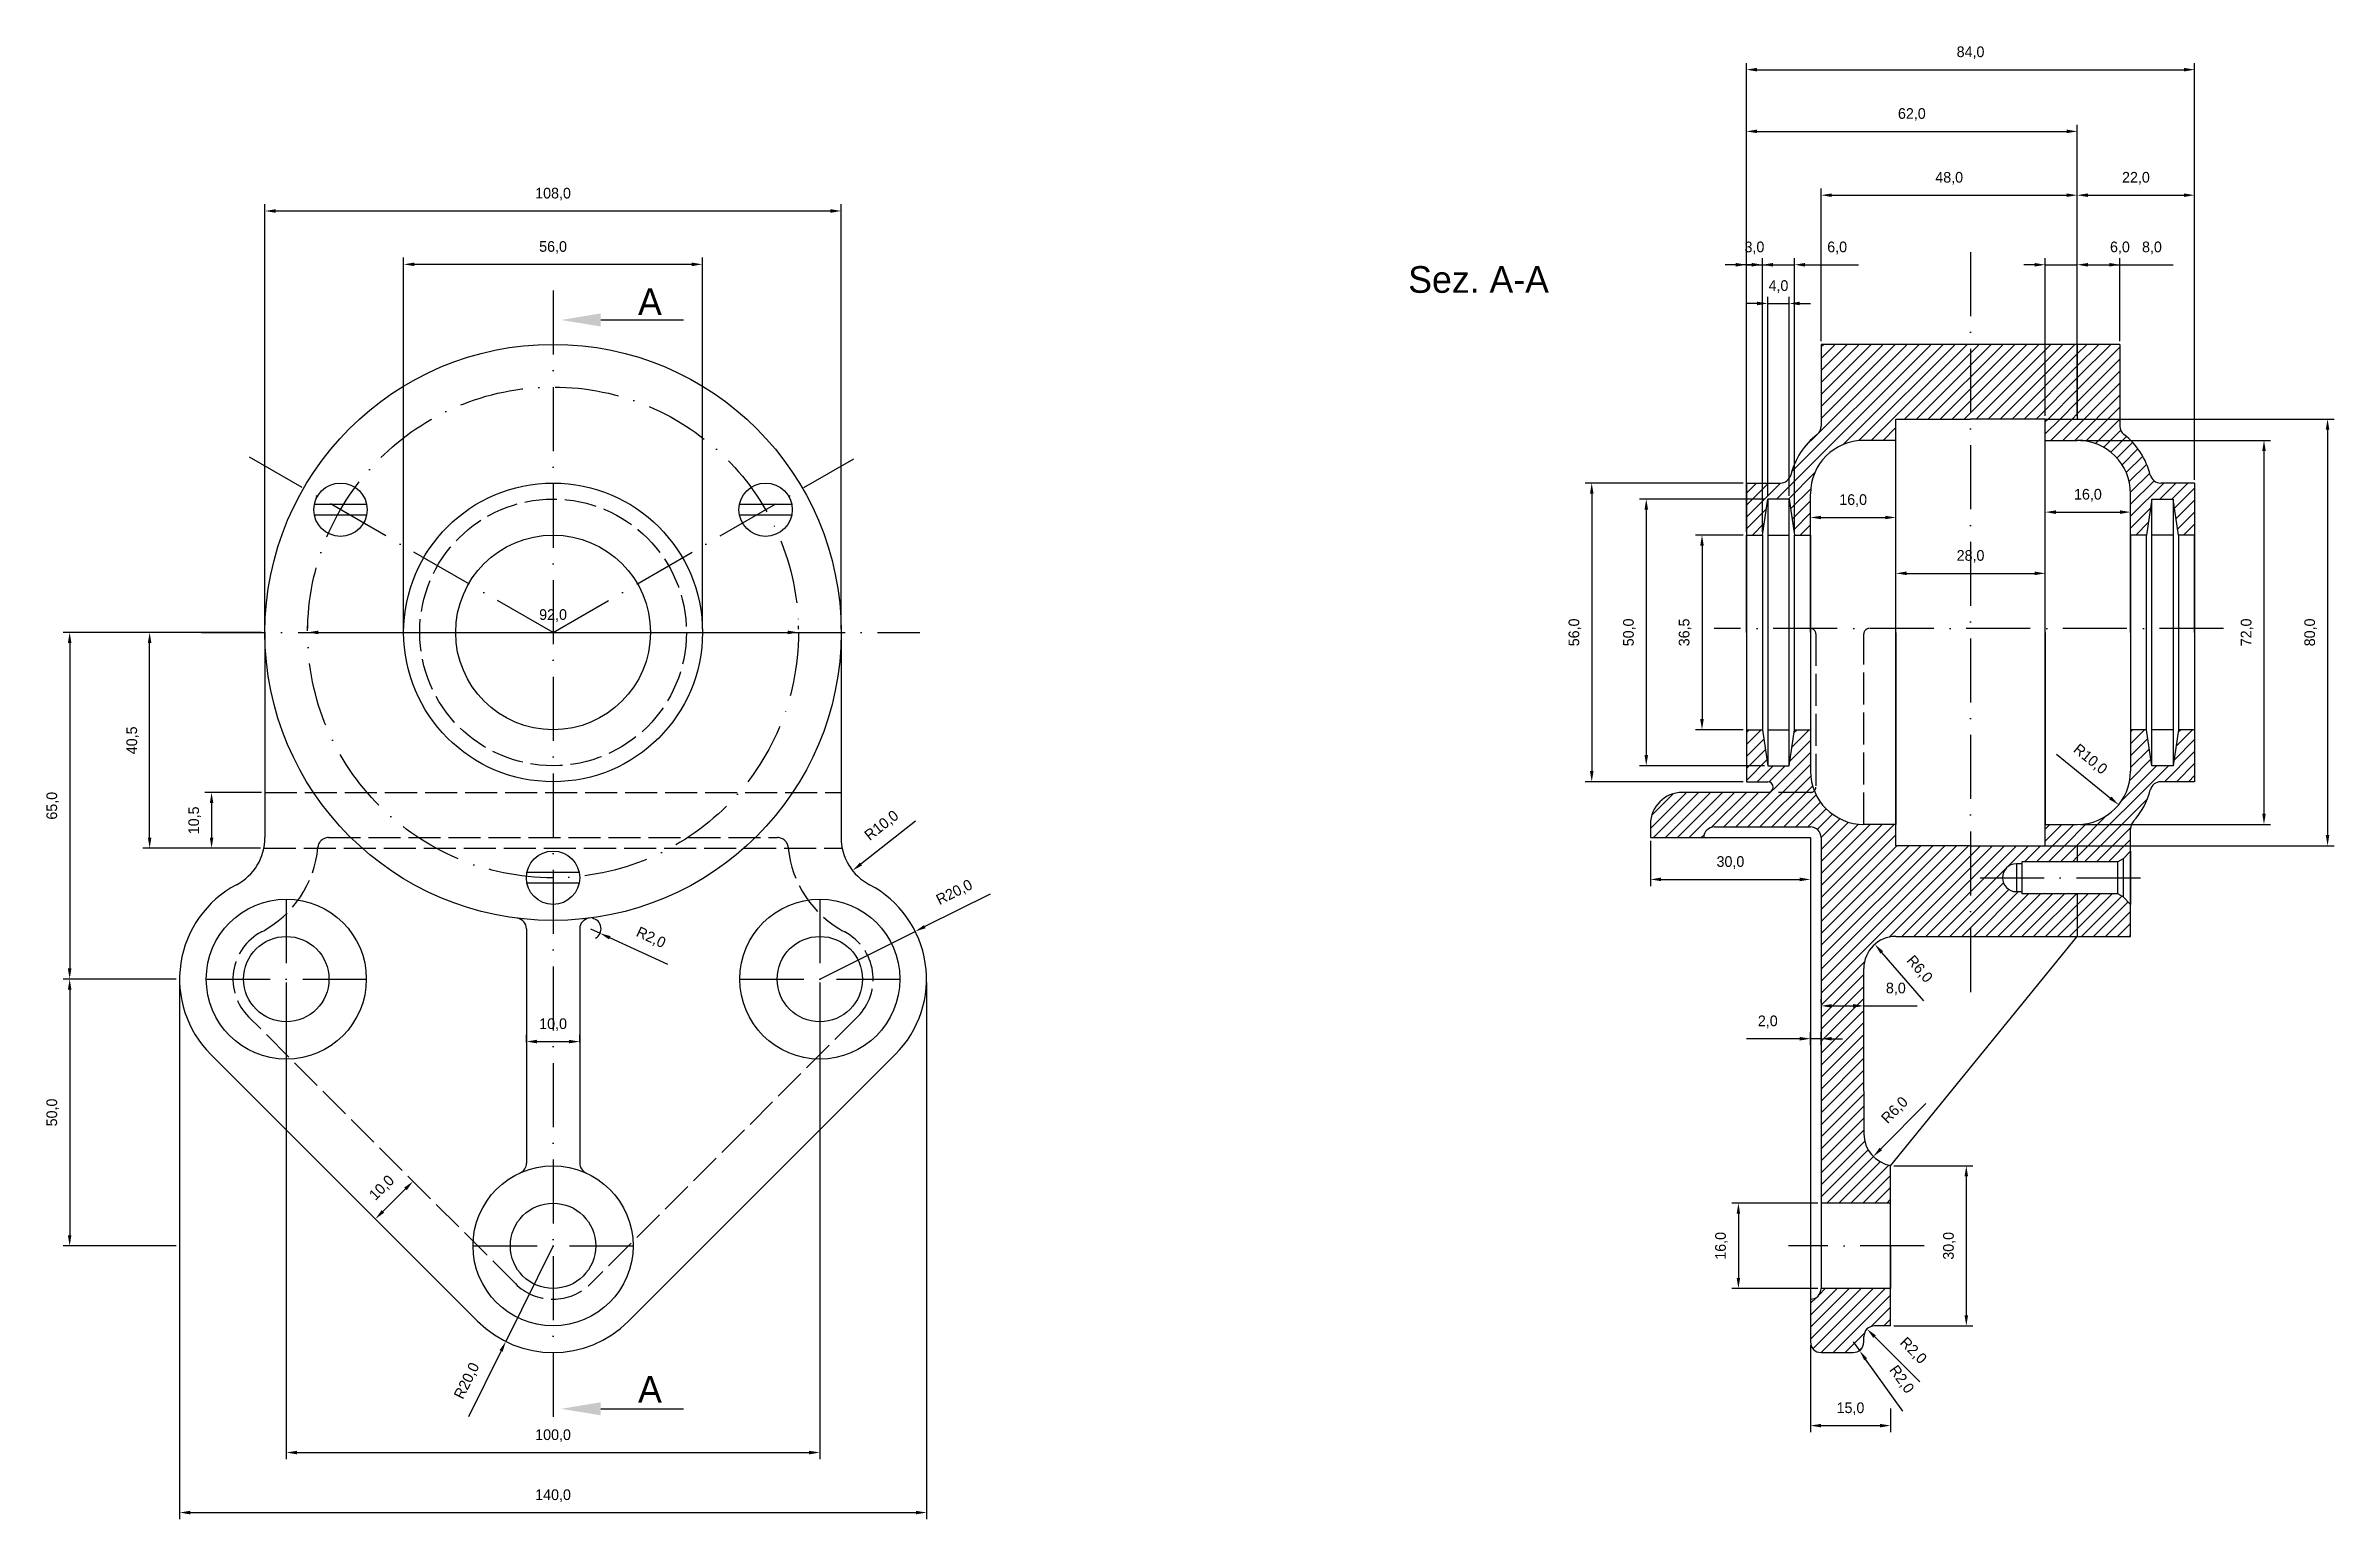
# Model space of a CAD drawing. Header units: millimetres. Extents: x -473 to -44, y 119 to 395.
import ezdxf
from ezdxf import colors
from ezdxf.entities.mleader import LeaderData, LeaderLine
from ezdxf.math import Vec2, Vec3

# ---------------------------------------------------------------- set-up
doc = ezdxf.new("R2010")
doc.units = ezdxf.units.MM
doc.linetypes.add('ACAD_ISO02W100', pattern=[15, 12, -3])
doc.linetypes.add('ACAD_ISO10W100', pattern=[18, 12, -3, 0, -3])
doc.layers.add('asse', color=12, linetype='ACAD_ISO10W100', plot=False)
doc.layers.add('punti nascosti', color=212, linetype='ACAD_ISO02W100', plot=False)
for name, color, linetype in [('oggetto', 7, 'Continuous'), ('quotatura', 130, 'Continuous'), ('sezione', 12, 'Continuous')]:
    doc.layers.add(name, color=color, linetype=linetype)
doc.layers.get('0').off()
doc.dimstyles.new('ISO-25', dxfattribs={"dimtxt": 2, "dimasz": 2, "dimexe": 1.25, "dimexo": 0.625, "dimgap": 2, "dimtad": 1, "dimdec": 1, "dimzin": 1, "dimtxsty": 'Standard', "dimcen": 2.5, "dimadec": 0, "dimazin": 0, "dimtfac": 1, "dimtdec": 1, "dimtmove": 0, "dimatfit": 3, "dimfxl": 1, "dimarcsym": 0})
pattern_1 = [(45, (16.211, 5.767), (-1.122532, 1.122532), [])]

msp = doc.modelspace()

# ---------------------------------------------------------------- texts
at = {"layer": 'sezione', "char_height": 5, "attachment_point": 1}
for s, width, insert in [('Sez. A-A', 67.4073, (-217.29, 354.16)), ('A', 27.4809, (-361.64, 349.99)), ('A', 27.4809, (-361.64, 146.1))]:
    msp.add_mtext_dynamic_manual_height_columns(s, width=width, gutter_width=12.5, heights=[0], dxfattribs=dict(at, insert=insert))

# ---------------------------------------------------------------- blocks, each defined once
blk = doc.blocks.new('*U3')
blk.add_circle((0, 0), 5)
blk = doc.blocks.new('*U4')
at = {"layer": 'oggetto', "color": 0, "linetype": 'ByBlock', "lineweight": -2, "transparency": 16777216}
for p, rotation in [((-417.41, 308.5), 240), ((-337.73, 308.5), 120)]:
    blk.add_blockref('*U3', p, dxfattribs=dict(at, rotation=rotation))
blk.add_blockref('*U3', (-377.57, 239.5), dxfattribs=at)
blk = doc.blocks.new('*D5')
at = {"layer": 'quotatura', "color": 0, "lineweight": -2, "transparency": 16777216}
for p, q in [((-431.57, 286.12), (-431.57, 365.75)), ((-323.57, 286.12), (-323.57, 365.75)), ((-429.57, 364.5), (-325.57, 364.5))]:
    blk.add_line(p, q, dxfattribs=at)
at = {"layer": 'quotatura', "color": 0, "transparency": 16777216}
for points in [[(-429.57, 364.83), (-429.57, 364.16), (-431.57, 364.5)], [(-325.57, 364.83), (-325.57, 364.16), (-323.57, 364.5)]]:
    blk.add_solid(points, dxfattribs=at)
at = {"layer": 'quotatura', "color": 0, "transparency": 16777216, "insert": (-377.57, 367.66), "char_height": 2, "attachment_point": 5}
blk.add_mtext('108,0', dxfattribs=at)
blk = doc.blocks.new('*D6')
at = {"layer": 'quotatura', "color": 0, "lineweight": -2, "transparency": 16777216}
for p, q in [((-405.57, 286.12), (-405.57, 355.75)), ((-403.57, 354.5), (-351.57, 354.5)), ((-349.57, 286.12), (-349.57, 355.75))]:
    blk.add_line(p, q, dxfattribs=at)
at = {"layer": 'quotatura', "color": 0, "transparency": 16777216}
for points in [[(-403.57, 354.83), (-403.57, 354.16), (-405.57, 354.5)], [(-351.57, 354.83), (-351.57, 354.16), (-349.57, 354.5)]]:
    blk.add_solid(points, dxfattribs=at)
at = {"layer": 'quotatura', "color": 0, "transparency": 16777216, "insert": (-377.57, 357.66), "char_height": 2, "attachment_point": 5}
blk.add_mtext('56,0', dxfattribs=at)
blk = doc.blocks.new('*D8')
at = {"layer": 'quotatura', "color": 0, "lineweight": -2, "transparency": 16777216}
for p, q in [((-382.56, 208.59), (-382.56, 210.05)), ((-380.56, 208.79), (-374.57, 208.79)), ((-372.57, 208.59), (-372.57, 210.04))]:
    blk.add_line(p, q, dxfattribs=at)
at = {"layer": 'quotatura', "color": 0, "transparency": 16777216}
for points in [[(-380.56, 209.13), (-380.56, 208.46), (-382.56, 208.8)], [(-374.57, 209.12), (-374.57, 208.46), (-372.57, 208.79)]]:
    blk.add_solid(points, dxfattribs=at)
at = {"layer": 'quotatura', "color": 0, "transparency": 16777216, "insert": (-377.56, 211.96), "char_height": 2, "attachment_point": 5, "rotation": 359.9606}
blk.add_mtext('10,0', dxfattribs=at)
blk = doc.blocks.new('*D9')
at = {"layer": 'quotatura', "color": 0, "lineweight": -2, "transparency": 16777216}
for p, q in [((-427.57, 219.87), (-427.57, 130.5)), ((-327.57, 219.87), (-327.57, 130.5)), ((-425.57, 131.75), (-329.57, 131.75))]:
    blk.add_line(p, q, dxfattribs=at)
at = {"layer": 'quotatura', "color": 0, "transparency": 16777216}
for points in [[(-425.57, 132.08), (-425.57, 131.41), (-427.57, 131.75)], [(-329.57, 132.08), (-329.57, 131.41), (-327.57, 131.75)]]:
    blk.add_solid(points, dxfattribs=at)
at = {"layer": 'quotatura', "color": 0, "transparency": 16777216, "insert": (-377.57, 134.91), "char_height": 2, "attachment_point": 5}
blk.add_mtext('100,0', dxfattribs=at)
blk = doc.blocks.new('*D10')
at = {"layer": 'quotatura', "color": 0, "lineweight": -2, "transparency": 16777216}
for p, q in [((-447.57, 219.87), (-447.57, 119.25)), ((-307.57, 219.87), (-307.57, 119.25)), ((-445.57, 120.5), (-309.57, 120.5))]:
    blk.add_line(p, q, dxfattribs=at)
at = {"layer": 'quotatura', "color": 0, "transparency": 16777216}
for points in [[(-445.57, 120.83), (-445.57, 120.16), (-447.57, 120.5)], [(-309.57, 120.83), (-309.57, 120.16), (-307.57, 120.5)]]:
    blk.add_solid(points, dxfattribs=at)
at = {"layer": 'quotatura', "color": 0, "transparency": 16777216, "insert": (-377.57, 123.66), "char_height": 2, "attachment_point": 5}
blk.add_mtext('140,0', dxfattribs=at)
blk = doc.blocks.new('*D11')
at = {"layer": 'quotatura', "color": 0, "lineweight": -2, "transparency": 16777216}
for p, q in [((-409.47, 176.94), (-405.23, 181.18)), ((-403.98, 182.76), (-402.93, 181.71)), ((-411.05, 175.69), (-410, 174.64))]:
    blk.add_line(p, q, dxfattribs=at)
at = {"layer": 'quotatura', "color": 0, "transparency": 16777216}
for points in [[(-405.46, 181.42), (-404.99, 180.95), (-403.81, 182.6)], [(-409.71, 177.18), (-409.24, 176.71), (-410.89, 175.53)]]:
    blk.add_solid(points, dxfattribs=at)
at = {"layer": 'quotatura', "color": 0, "transparency": 16777216, "insert": (-409.59, 181.3), "char_height": 2, "attachment_point": 5, "rotation": 45}
blk.add_mtext('10,0', dxfattribs=at)
blk = doc.blocks.new('*D13')
at = {"layer": 'quotatura', "color": 0, "lineweight": -2, "transparency": 16777216}
for p, q in [((-448.2, 220.5), (-469.42, 220.5)), ((-468.17, 218.5), (-468.17, 172.5)), ((-448.2, 170.5), (-469.42, 170.5))]:
    blk.add_line(p, q, dxfattribs=at)
at = {"layer": 'quotatura', "color": 0, "transparency": 16777216}
for points in [[(-468.51, 218.5), (-467.84, 218.5), (-468.17, 220.5)], [(-468.51, 172.5), (-467.84, 172.5), (-468.17, 170.5)]]:
    blk.add_solid(points, dxfattribs=at)
at = {"layer": 'quotatura', "color": 0, "transparency": 16777216, "insert": (-471.34, 195.5), "char_height": 2, "attachment_point": 5, "rotation": 90}
blk.add_mtext('50,0', dxfattribs=at)
blk = doc.blocks.new('*D14')
at = {"layer": 'quotatura', "color": 0, "lineweight": -2, "transparency": 16777216}
for p, q in [((-440.31, 285.5), (-469.42, 285.5)), ((-468.17, 283.5), (-468.17, 222.5)), ((-448.2, 220.5), (-469.42, 220.5))]:
    blk.add_line(p, q, dxfattribs=at)
at = {"layer": 'quotatura', "color": 0, "transparency": 16777216}
for points in [[(-468.51, 283.5), (-467.84, 283.5), (-468.17, 285.5)], [(-468.51, 222.5), (-467.84, 222.5), (-468.17, 220.5)]]:
    blk.add_solid(points, dxfattribs=at)
at = {"layer": 'quotatura', "color": 0, "transparency": 16777216, "insert": (-471.34, 253), "char_height": 2, "attachment_point": 5, "rotation": 90}
blk.add_mtext('65,0', dxfattribs=at)
blk = doc.blocks.new('*D15')
at = {"layer": 'quotatura', "color": 0, "lineweight": -2, "transparency": 16777216}
for p, q in [((-432.2, 255.5), (-442.82, 255.5)), ((-441.57, 253.5), (-441.57, 247.03)), ((-432.4, 245.03), (-442.82, 245.03))]:
    blk.add_line(p, q, dxfattribs=at)
at = {"layer": 'quotatura', "color": 0, "transparency": 16777216}
for points in [[(-441.9, 253.5), (-441.24, 253.5), (-441.57, 255.5)], [(-441.9, 247.03), (-441.24, 247.03), (-441.57, 245.03)]]:
    blk.add_solid(points, dxfattribs=at)
at = {"layer": 'quotatura', "color": 0, "transparency": 16777216, "insert": (-444.74, 250.26), "char_height": 2, "attachment_point": 5, "rotation": 90}
blk.add_mtext('10,5', dxfattribs=at)
blk = doc.blocks.new('*D16')
at = {"layer": 'quotatura', "color": 0, "lineweight": -2, "transparency": 16777216}
for p, q in [((-432.2, 285.5), (-454.43, 285.5)), ((-453.18, 247.03), (-453.18, 283.5)), ((-432.4, 245.03), (-454.43, 245.03))]:
    blk.add_line(p, q, dxfattribs=at)
at = {"layer": 'quotatura', "color": 0, "transparency": 16777216}
for points in [[(-453.51, 283.5), (-452.85, 283.5), (-453.18, 285.5)], [(-453.51, 247.03), (-452.85, 247.03), (-453.18, 245.03)]]:
    blk.add_solid(points, dxfattribs=at)
at = {"layer": 'quotatura', "color": 0, "transparency": 16777216, "insert": (-456.35, 265.26), "char_height": 2, "attachment_point": 5, "rotation": 90}
blk.add_mtext('40,5', dxfattribs=at)
blk = doc.blocks.new('*D17')
at = {"layer": 'quotatura', "color": 0, "lineweight": -2, "transparency": 16777216}
for p, q in [((-423.57, 286.12), (-423.57, 286.75)), ((-421.57, 285.5), (-333.57, 285.5)), ((-331.57, 286.12), (-331.57, 286.75))]:
    blk.add_line(p, q, dxfattribs=at)
at = {"layer": 'quotatura', "color": 0, "transparency": 16777216}
for points in [[(-421.57, 285.83), (-421.57, 285.16), (-423.57, 285.5)], [(-333.57, 285.83), (-333.57, 285.16), (-331.57, 285.5)]]:
    blk.add_solid(points, dxfattribs=at)
at = {"layer": 'quotatura', "color": 0, "transparency": 16777216, "insert": (-377.57, 288.66), "char_height": 2, "attachment_point": 5}
blk.add_mtext('92,0', dxfattribs=at)
blk = doc.blocks.new('*D18')
at = {"layer": 'quotatura', "color": 0, "lineweight": -2, "transparency": 16777216}
for p, q in [((-370.57, 229.94), (-368.76, 229.1)), ((-356.05, 223.22), (-366.94, 228.26))]:
    blk.add_line(p, q, dxfattribs=at)
blk.add_arc((-370.57, 229.94), 2, 299.3834, 79.2758, dxfattribs=at)
at = {"layer": 'quotatura', "color": 0, "transparency": 16777216}
blk.add_solid([(-366.8, 228.56), (-367.08, 227.95), (-368.76, 229.1)], dxfattribs=at)
at = {"layer": 'quotatura', "color": 0, "transparency": 16777216, "insert": (-359.26, 228.19), "char_height": 2, "attachment_point": 5, "rotation": 335.1932}
blk.add_mtext('R2,0', dxfattribs=at)
blk = doc.blocks.new('*D19')
at = {"layer": 'quotatura', "color": 0, "lineweight": -2, "transparency": 16777216}
blk.add_line((-309.64, 250.12), (-319.86, 242.08), dxfattribs=at)
at = {"layer": 'quotatura', "color": 0, "transparency": 16777216}
blk.add_solid([(-320.06, 242.34), (-319.65, 241.82), (-321.43, 240.85)], dxfattribs=at)
at = {"layer": 'quotatura', "color": 0, "transparency": 16777216, "insert": (-315.92, 249.21), "char_height": 2, "attachment_point": 5, "rotation": 38.1952}
blk.add_mtext('R10,0', dxfattribs=at)
blk = doc.blocks.new('*D20')
at = {"layer": 'quotatura', "color": 0, "lineweight": -2, "transparency": 16777216}
for p, q in [((-295.67, 236.45), (-307.89, 230.34)), ((-327.57, 220.5), (-309.68, 229.44))]:
    blk.add_line(p, q, dxfattribs=at)
at = {"layer": 'quotatura', "color": 0, "transparency": 16777216}
blk.add_solid([(-308.04, 230.64), (-307.75, 230.04), (-309.68, 229.44)], dxfattribs=at)
at = {"layer": 'quotatura', "color": 0, "transparency": 16777216, "insert": (-302.31, 236.67), "char_height": 2, "attachment_point": 5, "rotation": 26.5731}
blk.add_mtext('R20,0', dxfattribs=at)
blk = doc.blocks.new('*D21')
at = {"layer": 'quotatura', "color": 0, "lineweight": -2, "transparency": 16777216}
for p, q in [((-377.57, 170.5), (-386.43, 152.57)), ((-393.37, 138.52), (-387.32, 150.77))]:
    blk.add_line(p, q, dxfattribs=at)
at = {"layer": 'quotatura', "color": 0, "transparency": 16777216}
blk.add_solid([(-387.62, 150.92), (-387.02, 150.63), (-386.43, 152.57)], dxfattribs=at)
at = {"layer": 'quotatura', "color": 0, "transparency": 16777216, "insert": (-393.63, 145.15), "char_height": 2, "attachment_point": 5, "rotation": 63.7049}
blk.add_mtext('R20,0', dxfattribs=at)
blk = doc.blocks.new('*D22')
at = {"layer": 'quotatura', "color": 0, "lineweight": -2, "transparency": 16777216}
for p, q in [((-153.89, 314.12), (-153.89, 392.24)), ((-151.89, 390.99), (-71.89, 390.99)), ((-69.89, 314.12), (-69.89, 392.24))]:
    blk.add_line(p, q, dxfattribs=at)
at = {"layer": 'quotatura', "color": 0, "transparency": 16777216}
for points in [[(-151.89, 391.33), (-151.89, 390.66), (-153.89, 390.99)], [(-71.89, 391.33), (-71.89, 390.66), (-69.89, 390.99)]]:
    blk.add_solid(points, dxfattribs=at)
at = {"layer": 'quotatura', "color": 0, "transparency": 16777216, "insert": (-111.89, 394.16), "char_height": 2, "attachment_point": 5}
blk.add_mtext('84,0', dxfattribs=at)
blk = doc.blocks.new('*D23')
at = {"layer": 'quotatura', "color": 0, "lineweight": -2, "transparency": 16777216}
for p, q in [((-153.89, 314.12), (-153.89, 380.67)), ((-151.89, 379.42), (-93.89, 379.42)), ((-91.89, 340.12), (-91.89, 380.67))]:
    blk.add_line(p, q, dxfattribs=at)
at = {"layer": 'quotatura', "color": 0, "transparency": 16777216}
for points in [[(-151.89, 379.76), (-151.89, 379.09), (-153.89, 379.42)], [(-93.89, 379.76), (-93.89, 379.09), (-91.89, 379.42)]]:
    blk.add_solid(points, dxfattribs=at)
at = {"layer": 'quotatura', "color": 0, "transparency": 16777216, "insert": (-122.89, 382.59), "char_height": 2, "attachment_point": 5}
blk.add_mtext('62,0', dxfattribs=at)
blk = doc.blocks.new('*D24')
at = {"layer": 'quotatura', "color": 0, "lineweight": -2, "transparency": 16777216}
for p, q in [((-139.89, 340.12), (-139.89, 368.71)), ((-137.89, 367.46), (-93.89, 367.46)), ((-91.89, 340.12), (-91.89, 368.71))]:
    blk.add_line(p, q, dxfattribs=at)
at = {"layer": 'quotatura', "color": 0, "transparency": 16777216}
for points in [[(-137.89, 367.79), (-137.89, 367.13), (-139.89, 367.46)], [(-93.89, 367.79), (-93.89, 367.13), (-91.89, 367.46)]]:
    blk.add_solid(points, dxfattribs=at)
at = {"layer": 'quotatura', "color": 0, "transparency": 16777216, "insert": (-115.89, 370.63), "char_height": 2, "attachment_point": 5}
blk.add_mtext('48,0', dxfattribs=at)
blk = doc.blocks.new('*D25')
at = {"layer": 'quotatura', "color": 0, "lineweight": -2, "transparency": 16777216}
for p, q in [((-91.89, 340.12), (-91.89, 368.71)), ((-89.89, 367.46), (-71.89, 367.46)), ((-69.89, 340.12), (-69.89, 368.71))]:
    blk.add_line(p, q, dxfattribs=at)
at = {"layer": 'quotatura', "color": 0, "transparency": 16777216}
for points in [[(-89.89, 367.79), (-89.89, 367.13), (-91.89, 367.46)], [(-71.89, 367.79), (-71.89, 367.13), (-69.89, 367.46)]]:
    blk.add_solid(points, dxfattribs=at)
at = {"layer": 'quotatura', "color": 0, "transparency": 16777216, "insert": (-80.89, 370.63), "char_height": 2, "attachment_point": 5}
blk.add_mtext('22,0', dxfattribs=at)
blk = doc.blocks.new('*D26')
at = {"layer": 'quotatura', "color": 0, "lineweight": -2, "transparency": 16777216}
for p, q in [((-99.89, 354.42), (-101.89, 354.42)), ((-97.89, 326.12), (-97.89, 355.67)), ((-97.89, 354.42), (-91.89, 354.42)), ((-91.89, 326.12), (-91.89, 355.67)), ((-89.89, 354.42), (-79.89, 354.42))]:
    blk.add_line(p, q, dxfattribs=at)
at = {"layer": 'quotatura', "color": 0, "transparency": 16777216}
for points in [[(-99.89, 354.75), (-99.89, 354.08), (-97.89, 354.42)], [(-89.89, 354.75), (-89.89, 354.08), (-91.89, 354.42)]]:
    blk.add_solid(points, dxfattribs=at)
at = {"layer": 'quotatura', "color": 0, "transparency": 16777216, "insert": (-83.89, 357.58), "char_height": 2, "attachment_point": 5}
blk.add_mtext('6,0', dxfattribs=at)
blk = doc.blocks.new('*D27')
at = {"layer": 'quotatura', "color": 0, "lineweight": -2, "transparency": 16777216}
for p, q in [((-91.89, 340.12), (-91.89, 355.67)), ((-89.89, 354.42), (-85.89, 354.42)), ((-83.89, 340.12), (-83.89, 355.67)), ((-83.89, 354.42), (-73.89, 354.42))]:
    blk.add_line(p, q, dxfattribs=at)
at = {"layer": 'quotatura', "color": 0, "transparency": 16777216}
for points in [[(-89.89, 354.75), (-89.89, 354.08), (-91.89, 354.42)], [(-85.89, 354.75), (-85.89, 354.08), (-83.89, 354.42)]]:
    blk.add_solid(points, dxfattribs=at)
at = {"layer": 'quotatura', "color": 0, "transparency": 16777216, "insert": (-77.89, 357.58), "char_height": 2, "attachment_point": 5}
blk.add_mtext('8,0', dxfattribs=at)
blk = doc.blocks.new('*D28')
at = {"layer": 'quotatura', "color": 0, "lineweight": -2, "transparency": 16777216}
for p, q in [((-155.89, 354.42), (-157.89, 354.42)), ((-153.89, 304.37), (-153.89, 355.67)), ((-153.89, 354.42), (-150.89, 354.42)), ((-150.89, 304.37), (-150.89, 355.67)), ((-148.89, 354.42), (-146.89, 354.42))]:
    blk.add_line(p, q, dxfattribs=at)
at = {"layer": 'quotatura', "color": 0, "transparency": 16777216}
for points in [[(-155.89, 354.75), (-155.89, 354.08), (-153.89, 354.42)], [(-148.89, 354.75), (-148.89, 354.08), (-150.89, 354.42)]]:
    blk.add_solid(points, dxfattribs=at)
at = {"layer": 'quotatura', "color": 0, "transparency": 16777216, "insert": (-152.39, 357.58), "char_height": 2, "attachment_point": 5}
blk.add_mtext('3,0', dxfattribs=at)
blk = doc.blocks.new('*D29')
at = {"layer": 'quotatura', "color": 0, "lineweight": -2, "transparency": 16777216}
for p, q in [((-152.89, 354.42), (-154.89, 354.42)), ((-150.89, 304.37), (-150.89, 355.67)), ((-150.89, 354.42), (-144.89, 354.42)), ((-144.89, 304.37), (-144.89, 355.67)), ((-142.89, 354.42), (-132.89, 354.42))]:
    blk.add_line(p, q, dxfattribs=at)
at = {"layer": 'quotatura', "color": 0, "transparency": 16777216}
for points in [[(-152.89, 354.75), (-152.89, 354.08), (-150.89, 354.42)], [(-142.89, 354.75), (-142.89, 354.08), (-144.89, 354.42)]]:
    blk.add_solid(points, dxfattribs=at)
at = {"layer": 'quotatura', "color": 0, "transparency": 16777216, "insert": (-136.89, 357.58), "char_height": 2, "attachment_point": 5}
blk.add_mtext('6,0', dxfattribs=at)
blk = doc.blocks.new('*D30')
at = {"layer": 'quotatura', "color": 0, "lineweight": -2, "transparency": 16777216}
for p, q in [((-149.89, 311.12), (-149.89, 348.41)), ((-145.89, 311.12), (-145.89, 348.41)), ((-151.89, 347.16), (-153.89, 347.16)), ((-149.89, 347.16), (-145.89, 347.16)), ((-143.89, 347.16), (-141.89, 347.16))]:
    blk.add_line(p, q, dxfattribs=at)
at = {"layer": 'quotatura', "color": 0, "transparency": 16777216}
for points in [[(-151.89, 347.5), (-151.89, 346.83), (-149.89, 347.16)], [(-143.89, 347.5), (-143.89, 346.83), (-145.89, 347.16)]]:
    blk.add_solid(points, dxfattribs=at)
at = {"layer": 'quotatura', "color": 0, "transparency": 16777216, "insert": (-147.89, 350.33), "char_height": 2, "attachment_point": 5}
blk.add_mtext('4,0', dxfattribs=at)
blk = doc.blocks.new('*D31')
at = {"layer": 'quotatura', "color": 0, "lineweight": -2, "transparency": 16777216}
for p, q in [((-91.26, 321.5), (-55.64, 321.5)), ((-56.89, 319.5), (-56.89, 251.5)), ((-91.26, 249.5), (-55.64, 249.5))]:
    blk.add_line(p, q, dxfattribs=at)
at = {"layer": 'quotatura', "color": 0, "transparency": 16777216}
for points in [[(-57.22, 319.5), (-56.55, 319.5), (-56.89, 321.5)], [(-57.22, 251.5), (-56.55, 251.5), (-56.89, 249.5)]]:
    blk.add_solid(points, dxfattribs=at)
at = {"layer": 'quotatura', "color": 0, "transparency": 16777216, "insert": (-60.05, 285.5), "char_height": 2, "attachment_point": 5, "rotation": 90}
blk.add_mtext('72,0', dxfattribs=at)
blk = doc.blocks.new('*D32')
at = {"layer": 'quotatura', "color": 0, "lineweight": -2, "transparency": 16777216}
for p, q in [((-97.26, 325.5), (-43.72, 325.5)), ((-44.97, 323.5), (-44.97, 247.5)), ((-97.26, 245.5), (-43.72, 245.5))]:
    blk.add_line(p, q, dxfattribs=at)
at = {"layer": 'quotatura', "color": 0, "transparency": 16777216}
for points in [[(-45.31, 323.5), (-44.64, 323.5), (-44.97, 325.5)], [(-45.31, 247.5), (-44.64, 247.5), (-44.97, 245.5)]]:
    blk.add_solid(points, dxfattribs=at)
at = {"layer": 'quotatura', "color": 0, "transparency": 16777216, "insert": (-48.14, 285.5), "char_height": 2, "attachment_point": 5, "rotation": 90}
blk.add_mtext('80,0', dxfattribs=at)
blk = doc.blocks.new('*D33')
at = {"layer": 'quotatura', "color": 0, "lineweight": -2, "transparency": 16777216}
blk.add_line((-95.77, 262.65), (-85.68, 254.45), dxfattribs=at)
at = {"layer": 'quotatura', "color": 0, "transparency": 16777216}
blk.add_solid([(-85.47, 254.71), (-85.89, 254.19), (-84.13, 253.19)], dxfattribs=at)
at = {"layer": 'quotatura', "color": 0, "transparency": 16777216, "insert": (-89.5, 261.64), "char_height": 2, "attachment_point": 5, "rotation": 320.8714}
blk.add_mtext('R10,0', dxfattribs=at)
blk = doc.blocks.new('*D34')
at = {"layer": 'quotatura', "color": 0, "lineweight": -2, "transparency": 16777216}
for p, q in [((-97.89, 308.67), (-97.89, 309.3)), ((-81.89, 308.67), (-81.89, 309.3)), ((-95.89, 308.05), (-83.89, 308.05))]:
    blk.add_line(p, q, dxfattribs=at)
at = {"layer": 'quotatura', "color": 0, "transparency": 16777216}
for points in [[(-95.89, 308.38), (-95.89, 307.71), (-97.89, 308.05)], [(-83.89, 308.38), (-83.89, 307.71), (-81.89, 308.05)]]:
    blk.add_solid(points, dxfattribs=at)
at = {"layer": 'quotatura', "color": 0, "transparency": 16777216, "insert": (-89.89, 311.21), "char_height": 2, "attachment_point": 5}
blk.add_mtext('16,0', dxfattribs=at)
blk = doc.blocks.new('*D35')
at = {"layer": 'quotatura', "color": 0, "lineweight": -2, "transparency": 16777216}
for p, q in [((-125.89, 297.2), (-125.89, 297.82)), ((-123.89, 296.57), (-99.89, 296.57)), ((-97.89, 297.2), (-97.89, 297.82))]:
    blk.add_line(p, q, dxfattribs=at)
at = {"layer": 'quotatura', "color": 0, "transparency": 16777216}
for points in [[(-123.89, 296.91), (-123.89, 296.24), (-125.89, 296.57)], [(-99.89, 296.91), (-99.89, 296.24), (-97.89, 296.57)]]:
    blk.add_solid(points, dxfattribs=at)
at = {"layer": 'quotatura', "color": 0, "transparency": 16777216, "insert": (-111.89, 299.74), "char_height": 2, "attachment_point": 5}
blk.add_mtext('28,0', dxfattribs=at)
blk = doc.blocks.new('*D36')
at = {"layer": 'quotatura', "color": 0, "lineweight": -2, "transparency": 16777216}
for p, q in [((-141.89, 307.67), (-141.89, 308.29)), ((-139.89, 307.04), (-127.89, 307.04)), ((-125.89, 307.67), (-125.89, 308.29))]:
    blk.add_line(p, q, dxfattribs=at)
at = {"layer": 'quotatura', "color": 0, "transparency": 16777216}
for points in [[(-139.89, 307.37), (-139.89, 306.71), (-141.89, 307.04)], [(-127.89, 307.37), (-127.89, 306.71), (-125.89, 307.04)]]:
    blk.add_solid(points, dxfattribs=at)
at = {"layer": 'quotatura', "color": 0, "transparency": 16777216, "insert": (-133.89, 310.21), "char_height": 2, "attachment_point": 5}
blk.add_mtext('16,0', dxfattribs=at)
blk = doc.blocks.new('*D37')
at = {"layer": 'quotatura', "color": 0, "lineweight": -2, "transparency": 16777216}
for p, q in [((-171.89, 246.4), (-171.89, 237.94)), ((-141.89, 246.4), (-141.89, 237.94)), ((-169.89, 239.19), (-143.89, 239.19))]:
    blk.add_line(p, q, dxfattribs=at)
at = {"layer": 'quotatura', "color": 0, "transparency": 16777216}
for points in [[(-169.89, 239.53), (-169.89, 238.86), (-171.89, 239.19)], [(-143.89, 239.53), (-143.89, 238.86), (-141.89, 239.19)]]:
    blk.add_solid(points, dxfattribs=at)
at = {"layer": 'quotatura', "color": 0, "transparency": 16777216, "insert": (-156.89, 242.36), "char_height": 2, "attachment_point": 5}
blk.add_mtext('30,0', dxfattribs=at)
blk = doc.blocks.new('*D38')
at = {"layer": 'quotatura', "color": 0, "lineweight": -2, "transparency": 16777216}
for p, q in [((-141.89, 208.14), (-141.89, 210.58)), ((-139.89, 208.14), (-139.89, 210.58)), ((-143.89, 209.33), (-153.89, 209.33)), ((-139.89, 209.33), (-141.89, 209.33)), ((-137.89, 209.33), (-135.89, 209.33))]:
    blk.add_line(p, q, dxfattribs=at)
at = {"layer": 'quotatura', "color": 0, "transparency": 16777216}
for points in [[(-143.89, 209.66), (-143.89, 208.99), (-141.89, 209.33)], [(-137.89, 209.66), (-137.89, 208.99), (-139.89, 209.33)]]:
    blk.add_solid(points, dxfattribs=at)
at = {"layer": 'quotatura', "color": 0, "transparency": 16777216, "insert": (-149.89, 212.49), "char_height": 2, "attachment_point": 5}
blk.add_mtext('2,0', dxfattribs=at)
blk = doc.blocks.new('*D39')
at = {"layer": 'quotatura', "color": 0, "lineweight": -2, "transparency": 16777216}
for p, q in [((-139.89, 216.11), (-139.89, 216.73)), ((-137.89, 215.48), (-133.89, 215.48)), ((-131.89, 216.11), (-131.89, 216.73)), ((-131.89, 215.48), (-121.89, 215.48))]:
    blk.add_line(p, q, dxfattribs=at)
at = {"layer": 'quotatura', "color": 0, "transparency": 16777216}
for points in [[(-137.89, 215.82), (-137.89, 215.15), (-139.89, 215.48)], [(-133.89, 215.82), (-133.89, 215.15), (-131.89, 215.48)]]:
    blk.add_solid(points, dxfattribs=at)
at = {"layer": 'quotatura', "color": 0, "transparency": 16777216, "insert": (-125.89, 218.65), "char_height": 2, "attachment_point": 5}
blk.add_mtext('8,0', dxfattribs=at)
blk = doc.blocks.new('*D40')
at = {"layer": 'quotatura', "color": 0, "lineweight": -2, "transparency": 16777216}
blk.add_line((-120.63, 216.46), (-128.51, 225.51), dxfattribs=at)
at = {"layer": 'quotatura', "color": 0, "transparency": 16777216}
blk.add_solid([(-128.26, 225.73), (-128.77, 225.29), (-129.83, 227.02)], dxfattribs=at)
at = {"layer": 'quotatura', "color": 0, "transparency": 16777216, "insert": (-121.53, 222.31), "char_height": 2, "attachment_point": 5, "rotation": 311.0647}
blk.add_mtext('R6,0', dxfattribs=at)
blk = doc.blocks.new('*D41')
at = {"layer": 'quotatura', "color": 0, "lineweight": -2, "transparency": 16777216}
blk.add_line((-120.25, 197.17), (-128.71, 188.66), dxfattribs=at)
at = {"layer": 'quotatura', "color": 0, "transparency": 16777216}
blk.add_solid([(-128.94, 188.89), (-128.47, 188.42), (-130.12, 187.24)], dxfattribs=at)
at = {"layer": 'quotatura', "color": 0, "transparency": 16777216, "insert": (-126.02, 195.86), "char_height": 2, "attachment_point": 5, "rotation": 45.1835}
blk.add_mtext('R6,0', dxfattribs=at)
blk = doc.blocks.new('*D42')
at = {"layer": 'quotatura', "color": 0, "lineweight": -2, "transparency": 16777216}
for p, q in [((-126.26, 185.5), (-111.43, 185.5)), ((-112.68, 183.5), (-112.68, 157.5)), ((-126.26, 155.5), (-111.43, 155.5))]:
    blk.add_line(p, q, dxfattribs=at)
at = {"layer": 'quotatura', "color": 0, "transparency": 16777216}
for points in [[(-113.02, 183.5), (-112.35, 183.5), (-112.68, 185.5)], [(-113.02, 157.5), (-112.35, 157.5), (-112.68, 155.5)]]:
    blk.add_solid(points, dxfattribs=at)
at = {"layer": 'quotatura', "color": 0, "transparency": 16777216, "insert": (-115.85, 170.5), "char_height": 2, "attachment_point": 5, "rotation": 90}
blk.add_mtext('30,0', dxfattribs=at)
blk = doc.blocks.new('*D43')
at = {"layer": 'quotatura', "color": 0, "lineweight": -2, "transparency": 16777216}
blk.add_line((-121.41, 145), (-129.89, 153.5), dxfattribs=at)
at = {"layer": 'quotatura', "color": 0, "transparency": 16777216}
blk.add_solid([(-129.65, 153.73), (-130.12, 153.26), (-131.3, 154.91)], dxfattribs=at)
at = {"layer": 'quotatura', "color": 0, "transparency": 16777216, "insert": (-122.7, 150.78), "char_height": 2, "attachment_point": 5, "rotation": 314.9461}
blk.add_mtext('R2,0', dxfattribs=at)
blk = doc.blocks.new('*D44')
at = {"layer": 'quotatura', "color": 0, "lineweight": -2, "transparency": 16777216}
for p, q in [((-133.89, 152.5), (-132.72, 150.87)), ((-124.55, 139.5), (-131.55, 149.25))]:
    blk.add_line(p, q, dxfattribs=at)
at = {"layer": 'quotatura', "color": 0, "transparency": 16777216}
blk.add_solid([(-131.28, 149.44), (-131.82, 149.05), (-132.72, 150.87)], dxfattribs=at)
at = {"layer": 'quotatura', "color": 0, "transparency": 16777216, "insert": (-124.9, 145.41), "char_height": 2, "attachment_point": 5, "rotation": 305.6961}
blk.add_mtext('R2,0', dxfattribs=at)
blk = doc.blocks.new('*D45')
at = {"layer": 'quotatura', "color": 0, "lineweight": -2, "transparency": 16777216}
for p, q in [((-141.89, 151.87), (-141.89, 135.55)), ((-126.89, 140.02), (-126.89, 135.55)), ((-139.89, 136.8), (-128.89, 136.8))]:
    blk.add_line(p, q, dxfattribs=at)
at = {"layer": 'quotatura', "color": 0, "transparency": 16777216}
for points in [[(-139.89, 137.13), (-139.89, 136.46), (-141.89, 136.8)], [(-128.89, 137.13), (-128.89, 136.46), (-126.89, 136.8)]]:
    blk.add_solid(points, dxfattribs=at)
at = {"layer": 'quotatura', "color": 0, "transparency": 16777216, "insert": (-134.39, 139.96), "char_height": 2, "attachment_point": 5}
blk.add_mtext('15,0', dxfattribs=at)
blk = doc.blocks.new('*D46')
at = {"layer": 'quotatura', "color": 0, "lineweight": -2, "transparency": 16777216}
for p, q in [((-140.51, 178.5), (-156.65, 178.5)), ((-155.4, 176.5), (-155.4, 164.5)), ((-140.51, 162.5), (-156.65, 162.5))]:
    blk.add_line(p, q, dxfattribs=at)
at = {"layer": 'quotatura', "color": 0, "transparency": 16777216}
for points in [[(-155.73, 176.5), (-155.07, 176.5), (-155.4, 178.5)], [(-155.73, 164.5), (-155.07, 164.5), (-155.4, 162.5)]]:
    blk.add_solid(points, dxfattribs=at)
at = {"layer": 'quotatura', "color": 0, "transparency": 16777216, "insert": (-158.57, 170.5), "char_height": 2, "attachment_point": 5, "rotation": 90}
blk.add_mtext('16,0', dxfattribs=at)
blk = doc.blocks.new('*D48')
at = {"layer": 'quotatura', "color": 0, "lineweight": -2, "transparency": 16777216}
for p, q in [((-154.51, 303.75), (-163.47, 303.75)), ((-162.22, 301.75), (-162.22, 269.25)), ((-154.51, 267.25), (-163.47, 267.25))]:
    blk.add_line(p, q, dxfattribs=at)
at = {"layer": 'quotatura', "color": 0, "transparency": 16777216}
for points in [[(-162.56, 301.75), (-161.89, 301.75), (-162.22, 303.75)], [(-162.56, 269.25), (-161.89, 269.25), (-162.22, 267.25)]]:
    blk.add_solid(points, dxfattribs=at)
at = {"layer": 'quotatura', "color": 0, "transparency": 16777216, "insert": (-165.39, 285.5), "char_height": 2, "attachment_point": 5, "rotation": 90}
blk.add_mtext('36,5', dxfattribs=at)
blk = doc.blocks.new('*D49')
at = {"layer": 'quotatura', "color": 0, "lineweight": -2, "transparency": 16777216}
for p, q in [((-150.51, 310.5), (-173.92, 310.5)), ((-172.67, 308.5), (-172.67, 262.5)), ((-150.51, 260.5), (-173.92, 260.5))]:
    blk.add_line(p, q, dxfattribs=at)
at = {"layer": 'quotatura', "color": 0, "transparency": 16777216}
for points in [[(-173, 308.5), (-172.33, 308.5), (-172.67, 310.5)], [(-173, 262.5), (-172.33, 262.5), (-172.67, 260.5)]]:
    blk.add_solid(points, dxfattribs=at)
at = {"layer": 'quotatura', "color": 0, "transparency": 16777216, "insert": (-175.83, 285.5), "char_height": 2, "attachment_point": 5, "rotation": 90}
blk.add_mtext('50,0', dxfattribs=at)
blk = doc.blocks.new('*D50')
at = {"layer": 'quotatura', "color": 0, "lineweight": -2, "transparency": 16777216}
for p, q in [((-154.51, 313.5), (-184.14, 313.5)), ((-182.89, 311.5), (-182.89, 259.5)), ((-154.51, 257.5), (-184.14, 257.5))]:
    blk.add_line(p, q, dxfattribs=at)
at = {"layer": 'quotatura', "color": 0, "transparency": 16777216}
for points in [[(-183.22, 311.5), (-182.55, 311.5), (-182.89, 313.5)], [(-183.22, 259.5), (-182.55, 259.5), (-182.89, 257.5)]]:
    blk.add_solid(points, dxfattribs=at)
at = {"layer": 'quotatura', "color": 0, "transparency": 16777216, "insert": (-186.05, 285.5), "char_height": 2, "attachment_point": 5, "rotation": 90}
blk.add_mtext('56,0', dxfattribs=at)

# ---------------------------------------------------------------- dimensions: what is measured, and where the dimension line sits
at = {"layer": 'quotatura'}
for base, p1, p2, picture, middle in [((-69.89, 390.99), (-153.89, 313.5), (-69.89, 313.5), '*D22', (-111.89, 394.16)), ((-91.89, 379.42), (-153.89, 313.5), (-91.89, 339.5), '*D23', (-122.89, 382.59)), ((-91.89, 367.46), (-139.89, 339.5), (-91.89, 339.5), '*D24', (-115.89, 370.63)), ((-69.89, 367.46), (-91.89, 339.5), (-69.89, 339.5), '*D25', (-80.89, 370.63)), ((-144.89, 354.42), (-150.89, 303.75), (-144.89, 303.75), '*D29', (-136.89, 357.58)), ((-91.89, 354.42), (-97.89, 325.5), (-91.89, 325.5), '*D26', (-83.89, 357.58)), ((-83.89, 354.42), (-91.89, 339.5), (-83.89, 339.5), '*D27', (-77.89, 357.58)), ((-125.89, 307.04), (-141.89, 307.04), (-125.89, 307.04), '*D36', (-133.89, 310.21)), ((-81.89, 308.05), (-97.89, 308.05), (-81.89, 308.05), '*D34', (-89.89, 311.21)), ((-97.89, 296.57), (-125.89, 296.57), (-97.89, 296.57), '*D35', (-111.89, 299.74)), ((-331.57, 285.5), (-423.57, 285.5), (-331.57, 285.5), '*D17', (-377.57, 288.66)), ((-141.89, 239.19), (-171.89, 247.03), (-141.89, 247.03), '*D37', (-156.89, 242.36)), ((-131.89, 215.48), (-139.89, 215.48), (-131.89, 215.48), '*D39', (-125.89, 218.65)), ((-126.89, 136.8), (-141.89, 152.5), (-126.89, 140.65), '*D45', (-134.39, 139.96))]:
    dim = msp.add_linear_dim(base=base, p1=p1, p2=p2, dimstyle='ISO-25', dxfattribs=at)
    dim.commit()
    dim.dimension.update_dxf_attribs({"geometry": picture, "text_midpoint": middle})
for base, p1, p2, picture, middle in [((-323.57, 364.5), (-431.57, 285.5), (-323.57, 285.5), '*D5', (-377.57, 364.5)), ((-349.57, 354.5), (-405.57, 285.5), (-349.57, 285.5), '*D6', (-377.57, 354.5)), ((-150.89, 354.42), (-153.89, 303.75), (-150.89, 303.75), '*D28', (-152.39, 354.42)), ((-145.89, 347.16), (-149.89, 310.5), (-145.89, 310.5), '*D30', (-147.89, 347.16)), ((-307.57, 120.5), (-447.57, 220.5), (-307.57, 220.5), '*D10', (-377.57, 120.5)), ((-327.57, 131.75), (-427.57, 220.5), (-327.57, 220.5), '*D9', (-377.57, 131.75)), ((-139.89, 209.33), (-141.89, 207.51), (-139.89, 207.51), '*D38', (-149.89, 209.33))]:
    dim = msp.add_linear_dim(base=base, p1=p1, p2=p2, dimstyle='ISO-25', dxfattribs=at)
    dim.commit()
    dim.dimension.update_dxf_attribs({"geometry": picture, "text_midpoint": middle, "dimtype": 160})
for base, p1, p2, picture, middle in [((-44.97, 245.5), (-97.89, 325.5), (-97.89, 245.5), '*D32', (-48.14, 285.5)), ((-56.89, 249.5), (-91.89, 321.5), (-91.89, 249.5), '*D31', (-60.05, 285.5)), ((-182.89, 257.5), (-153.89, 313.5), (-153.89, 257.5), '*D50', (-186.05, 285.5)), ((-172.67, 260.5), (-149.89, 310.5), (-149.89, 260.5), '*D49', (-175.83, 285.5)), ((-162.22, 267.25), (-153.89, 303.75), (-153.89, 267.25), '*D48', (-165.39, 285.5)), ((-468.17, 220.5), (-439.68, 285.5), (-447.57, 220.5), '*D14', (-471.34, 253)), ((-453.18, 285.5), (-431.77, 245.03), (-431.57, 285.5), '*D16', (-456.35, 265.26)), ((-441.57, 245.03), (-431.57, 255.5), (-431.77, 245.03), '*D15', (-444.74, 250.26)), ((-468.17, 170.5), (-447.57, 220.5), (-447.57, 170.5), '*D13', (-471.34, 195.5)), ((-112.68, 155.5), (-126.89, 185.5), (-126.89, 155.5), '*D42', (-115.85, 170.5)), ((-155.4, 162.5), (-139.89, 178.5), (-139.89, 162.5), '*D46', (-158.57, 170.5))]:
    dim = msp.add_linear_dim(base=base, p1=p1, p2=p2, angle=90, dimstyle='ISO-25', dxfattribs=at)
    dim.commit()
    dim.dimension.update_dxf_attribs({"geometry": picture, "text_midpoint": middle})
for center, mpoint, picture, middle in [((-91.89, 259.5), (-84.13, 253.19), '*D33', (-91.5, 259.18)), ((-313.57, 247.03), (-321.43, 240.85), '*D19', (-313.96, 246.72)), ((-125.89, 222.5), (-129.83, 227.02), '*D40', (-123.92, 220.23)), ((-125.89, 191.5), (-130.12, 187.24), '*D41', (-123.77, 193.62)), ((-129.89, 153.5), (-131.3, 154.91), '*D43', (-124.94, 148.54))]:
    dim = msp.add_radius_dim(center=center, mpoint=mpoint, dimstyle='ISO-25', dxfattribs=at)
    dim.commit()
    dim.dimension.update_dxf_attribs({"geometry": picture, "text_midpoint": middle, "dimtype": 164})
for center, mpoint, picture, middle in [((-327.57, 220.5), (-309.68, 229.44), '*D20', (-302.31, 236.67)), ((-370.57, 229.94), (-368.76, 229.1), '*D18', (-359.26, 228.19)), ((-377.57, 170.5), (-386.43, 152.57), '*D21', (-393.63, 145.15)), ((-133.89, 152.5), (-132.72, 150.87), '*D44', (-124.9, 145.41))]:
    dim = msp.add_radius_dim(center=center, mpoint=mpoint, dimstyle='ISO-25', dxfattribs=at)
    dim.commit()
    dim.dimension.update_dxf_attribs({"geometry": picture, "text_midpoint": middle})
for p1, p2, distance, picture, middle in [((-382.56, 207.97), (-372.57, 207.96), 0.83, '*D8', (-377.56, 211.96)), ((-411.49, 176.13), (-404.42, 183.2), -0.86, '*D11', (-409.59, 181.3))]:
    dim = msp.add_aligned_dim(p1=p1, p2=p2, distance=distance, dimstyle='ISO-25', dxfattribs=at)
    dim.commit()
    dim.dimension.update_dxf_attribs({"geometry": picture, "text_midpoint": middle})

# ---------------------------------------------------------------- hatches: boundary and pattern name
at = {"layer": 'sezione', "true_color": 0xcd2027}
h = msp.add_hatch(dxfattribs=at)
h.set_pattern_fill('ANSI31', color=242, scale=0.5)
h.set_pattern_definition(pattern_1)
h.paths.add_polyline_path([(-111.89, 339.5), (-139.89, 339.5), (-139.89, 324.17, -0.229585), (-140.65, 322.6, 0.164533), (-145.59, 315, -0.342634), (-147.53, 313.5), (-153.89, 313.5), (-153.89, 303.75), (-150.89, 303.75), (-149.89, 310.5), (-145.89, 310.5), (-144.89, 303.75), (-141.89, 303.75), (-141.89, 311.5, -0.414214), (-131.89, 321.5), (-125.89, 321.5), (-125.89, 325.5), (-111.89, 325.5)])
h.paths.add_polyline_path([(-91.89, 339.5), (-111.89, 339.5), (-111.89, 325.5), (-97.89, 325.5), (-91.89, 325.5)])
h = msp.add_hatch(dxfattribs=at)
h.set_pattern_fill('ANSI31', color=242, scale=0.5)
h.set_pattern_definition(pattern_1)
h.paths.add_polyline_path([(-83.89, 339.5), (-91.89, 339.5), (-91.89, 325.5), (-83.89, 325.5)])
h.paths.add_polyline_path([(-83.13, 322.6, -0.229585), (-83.89, 324.17), (-83.89, 325.5), (-91.89, 325.5), (-97.89, 325.5), (-97.89, 321.5), (-91.89, 321.5, -0.414214), (-81.89, 311.5), (-81.89, 303.75), (-78.89, 303.75), (-77.89, 310.5), (-73.89, 310.5), (-72.89, 303.75), (-69.89, 303.75), (-69.89, 313.5), (-76.25, 313.5, -0.342634), (-78.19, 315, 0.164533)])
h.paths.add_polyline_path([(-78.19, 255.99, -0.342634), (-76.25, 257.5), (-69.89, 257.5), (-69.89, 267.25), (-72.89, 267.25), (-73.89, 260.5), (-77.89, 260.5), (-78.89, 267.25), (-81.89, 267.25), (-81.89, 259.5, -0.414214), (-91.89, 249.5), (-97.89, 249.5), (-97.89, 245.5), (-81.89, 245.5), (-81.89, 248.7, -0.185242), (-81.37, 250.04, 0.121151)])
h.paths.add_polyline_path([(-81.89, 244.5), (-81.89, 245.5), (-91.89, 245.5), (-91.89, 242.5), (-84.3, 242.5), (-83.3, 243.08)])
h.paths.add_polyline_path([(-81.89, 234.5), (-83.3, 235.91), (-84.3, 236.5), (-91.89, 236.5), (-91.89, 228.5), (-81.89, 228.5)])
h = msp.add_hatch(dxfattribs=at)
h.set_pattern_fill('ANSI31', color=242, scale=0.5)
h.set_pattern_definition(pattern_1)
h.paths.add_polyline_path([(-91.89, 236.5), (-102.3, 236.5), (-102.3, 236.9), (-103.3, 236.9, -1), (-103.3, 242.1), (-102.3, 242.1), (-102.3, 242.5), (-91.89, 242.5), (-91.89, 245.5), (-97.89, 245.5), (-111.89, 245.5), (-111.89, 228.5), (-91.89, 228.5)])
h.paths.add_polyline_path([(-126.89, 162.5), (-139.89, 162.5, -0.414214), (-141.89, 160.5), (-141.89, 152.5, 0.414214), (-139.89, 150.5), (-133.89, 150.5, 0.414214), (-131.89, 152.5), (-131.89, 153.5, -0.414214), (-129.89, 155.5), (-126.89, 155.5)])
edge = h.paths.add_edge_path()
edge.add_arc((-149.89, 256.5), 1, 270, 450)
edge.add_line((-149.89, 257.5), (-153.89, 257.5))
edge.add_line((-153.89, 257.5), (-153.89, 267.25))
edge.add_line((-153.89, 267.25), (-150.89, 267.25))
edge.add_line((-150.89, 267.25), (-149.89, 260.5))
edge.add_line((-149.89, 260.5), (-145.89, 260.5))
edge.add_line((-145.89, 260.5), (-144.89, 267.25))
edge.add_line((-144.89, 267.25), (-141.89, 267.25))
edge.add_line((-141.89, 267.25), (-141.89, 259.5))
edge.add_arc((-131.89, 259.5), 10, 180, 270)
edge.add_line((-131.89, 249.5), (-125.89, 249.5))
edge.add_line((-125.89, 249.5), (-125.89, 245.5))
edge.add_line((-125.89, 245.5), (-111.89, 245.5))
edge.add_line((-111.89, 245.5), (-111.89, 228.5))
edge.add_line((-111.89, 228.5), (-125.89, 228.5))
edge.add_arc((-125.89, 222.5), 6, 90, 180)
edge.add_line((-131.89, 222.5), (-131.89, 199.52))
edge.add_line((-131.89, 199.52), (-131.89, 191.5))
edge.add_arc((-125.89, 191.5), 6, 180, 260.4059)
edge.add_line((-126.89, 185.58), (-126.89, 178.5))
edge.add_line((-126.89, 178.5), (-139.89, 178.5))
edge.add_line((-139.89, 178.5), (-139.89, 247.03))
edge.add_arc((-141.89, 247.03), 2, 360, 450)
edge.add_line((-141.89, 249.03), (-159.89, 249.03))
edge.add_arc((-159.89, 247.03), 2, 90, 180)
edge.add_line((-161.89, 247.03), (-171.89, 247.03))
edge.add_line((-171.89, 247.03), (-171.89, 249.5))
edge.add_arc((-165.89, 249.5), 6, 90, 180, ccw=False)
edge.add_line((-165.89, 255.5), (-149.89, 255.5))

# ---------------------------------------------------------------- linework, layer by layer
at = {"layer": 'asse'}
for p, q in [((-111.89, 356.77), (-111.89, 215.71)), ((-377.57, 285.5), (-434.49, 318.36)), ((-377.57, 285.5), (-321.21, 318.04)), ((-443.45, 285.5), (-308.85, 285.5)), ((-64.49, 286.24), (-159.92, 286.24)), ((-110.11, 239.5), (-79.42, 239.5)), ((-427.57, 235.5), (-427.57, 205.5)), ((-327.57, 235.5), (-327.57, 205.5)), ((-442.57, 220.5), (-412.57, 220.5)), ((-342.57, 220.5), (-312.57, 220.5)), ((-392.57, 170.5), (-362.57, 170.5)), ((-120.56, 170.5), (-146.04, 170.5))]:
    msp.add_line(p, q, dxfattribs=at)
at = {"layer": 'asse', "linetype": 'ACAD_ISO10W100'}
msp.add_line((-377.57, 349.57), (-377.57, 137.75), dxfattribs=at)
at = {"layer": 'asse'}
msp.add_circle((-377.57, 285.5), 46, dxfattribs=at)
at = {"layer": 'oggetto'}
for p, q in [((-83.89, 339.5), (-139.89, 339.5)), ((-139.89, 339.5), (-139.89, 324.17)), ((-83.89, 339.5), (-91.89, 339.5)), ((-91.89, 339.5), (-91.89, 325.5)), ((-83.89, 339.5), (-83.89, 324.17)), ((-125.89, 285.5), (-125.89, 325.5)), ((-125.89, 325.5), (-111.89, 325.5)), ((-97.89, 325.5), (-111.89, 325.5)), ((-97.89, 285.5), (-97.89, 325.5)), ((-97.89, 325.5), (-83.89, 325.5)), ((-125.89, 321.5), (-131.89, 321.5)), ((-125.89, 285.5), (-125.89, 321.5)), ((-97.89, 285.5), (-97.89, 321.5)), ((-97.89, 321.5), (-91.89, 321.5)), ((-153.89, 313.5), (-153.89, 257.5)), ((-153.89, 313.5), (-147.53, 313.5)), ((-69.89, 313.5), (-76.25, 313.5)), ((-69.89, 313.5), (-69.89, 257.5)), ((-412.41, 309.5), (-422.41, 309.5)), ((-332.73, 309.5), (-342.73, 309.5)), ((-150.89, 303.75), (-149.89, 310.5)), ((-145.89, 310.5), (-149.89, 310.5)), ((-149.89, 310.5), (-149.89, 260.5)), ((-145.89, 260.5), (-145.89, 310.5)), ((-145.89, 310.5), (-144.89, 303.75)), ((-141.89, 285.5), (-141.89, 311.5)), ((-81.89, 285.5), (-81.89, 311.5)), ((-77.89, 310.5), (-78.89, 303.75)), ((-77.89, 260.5), (-77.89, 310.5)), ((-77.89, 310.5), (-73.89, 310.5)), ((-73.89, 310.5), (-73.89, 260.5)), ((-72.89, 303.75), (-73.89, 310.5)), ((-412.41, 307.5), (-422.41, 307.5)), ((-332.73, 307.5), (-342.73, 307.5)), ((-153.89, 285.5), (-153.89, 303.75)), ((-153.89, 303.75), (-150.89, 303.75)), ((-153.89, 303.75), (-150.89, 303.75)), ((-150.89, 303.75), (-150.89, 267.25)), ((-149.89, 303.75), (-145.89, 303.75)), ((-144.89, 303.75), (-141.89, 303.75)), ((-144.89, 267.25), (-144.89, 303.75)), ((-141.89, 303.75), (-141.89, 267.25)), ((-81.89, 303.75), (-81.89, 267.25)), ((-78.89, 303.75), (-81.89, 303.75)), ((-78.89, 267.25), (-78.89, 303.75)), ((-73.89, 303.75), (-77.89, 303.75)), ((-69.89, 303.75), (-72.89, 303.75)), ((-69.89, 303.75), (-72.89, 303.75)), ((-72.89, 303.75), (-72.89, 267.25)), ((-69.89, 285.5), (-69.89, 303.75)), ((-431.57, 285.5), (-431.57, 247.03)), ((-323.57, 285.5), (-323.57, 247.03)), ((-153.89, 285.5), (-153.89, 267.25)), ((-141.89, 285.5), (-141.89, 259.5)), ((-125.89, 285.5), (-125.89, 249.5)), ((-125.89, 245.5), (-125.89, 285.5)), ((-97.89, 285.5), (-97.89, 249.5)), ((-97.89, 245.5), (-97.89, 285.5)), ((-81.89, 285.5), (-81.89, 259.5)), ((-69.89, 285.5), (-69.89, 267.25)), ((-153.89, 267.25), (-150.89, 267.25)), ((-150.89, 267.25), (-149.89, 260.5)), ((-149.89, 267.25), (-145.89, 267.25)), ((-145.89, 260.5), (-144.89, 267.25)), ((-144.89, 267.25), (-141.89, 267.25)), ((-78.89, 267.25), (-81.89, 267.25)), ((-77.89, 260.5), (-78.89, 267.25)), ((-73.89, 267.25), (-77.89, 267.25)), ((-72.89, 267.25), (-73.89, 260.5)), ((-69.89, 267.25), (-72.89, 267.25)), ((-153.89, 257.5), (-149.89, 257.5)), ((-149.89, 260.5), (-145.89, 260.5)), ((-73.89, 260.5), (-77.89, 260.5)), ((-69.89, 257.5), (-76.25, 257.5)), ((-149.89, 255.5), (-165.89, 255.5)), ((-171.89, 249.5), (-171.89, 247.03)), ((-159.89, 249.03), (-141.89, 249.03)), ((-125.89, 249.5), (-131.89, 249.5)), ((-97.89, 249.5), (-91.89, 249.5)), ((-171.89, 247.03), (-141.89, 247.03)), ((-171.89, 247.03), (-161.89, 247.03)), ((-161.89, 247.03), (-161.89, 247.03)), ((-141.89, 247.03), (-141.89, 152.5)), ((-139.89, 247.03), (-139.89, 162.5)), ((-111.89, 245.5), (-125.89, 245.5)), ((-111.89, 245.5), (-97.89, 245.5)), ((-97.89, 245.5), (-81.89, 245.5)), ((-91.89, 245.5), (-91.89, 242.5)), ((-81.89, 244.5), (-83.3, 243.08)), ((-81.89, 228.5), (-81.89, 248.7)), ((-81.89, 244.5), (-81.89, 234.5)), ((-372.57, 240.5), (-382.57, 240.5)), ((-102.3, 242.1), (-103.3, 242.1)), ((-103.3, 242.1), (-103.3, 236.9)), ((-84.3, 242.5), (-102.3, 242.5)), ((-102.3, 242.5), (-102.3, 236.5)), ((-83.3, 243.08), (-84.3, 242.5)), ((-84.3, 236.5), (-84.3, 242.5)), ((-83.3, 243.08), (-83.3, 235.91)), ((-372.57, 238.5), (-382.57, 238.5)), ((-103.3, 236.9), (-102.3, 236.9)), ((-102.3, 236.9), (-102.3, 236.5)), ((-84.3, 236.5), (-102.3, 236.5)), ((-91.89, 236.5), (-91.89, 228.5)), ((-83.3, 235.91), (-84.3, 236.5)), ((-81.89, 234.5), (-83.3, 235.91)), ((-382.57, 229.94), (-382.54, 186)), ((-372.57, 229.94), (-372.57, 185.99)), ((-126.89, 185.5), (-91.89, 228.5)), ((-125.89, 228.5), (-81.89, 228.5)), ((-131.89, 199.52), (-131.89, 222.5)), ((-391.71, 156.35), (-441.71, 206.35)), ((-313.43, 206.35), (-363.43, 156.35)), ((-131.89, 199.52), (-131.89, 191.5)), ((-126.89, 155.5), (-126.89, 185.5)), ((-126.89, 178.5), (-139.89, 178.5)), ((-126.89, 170.5), (-126.89, 178.5)), ((-126.89, 170.5), (-126.89, 162.5)), ((-141.89, 160.5), (-141.89, 160.5)), ((-126.89, 162.5), (-139.89, 162.5)), ((-126.89, 155.5), (-129.89, 155.5)), ((-139.89, 150.5), (-133.89, 150.5)), ((-131.89, 152.5), (-131.89, 153.5))]:
    msp.add_line(p, q, dxfattribs=at)
for centre, radius in [((-377.57, 285.5), 54), ((-377.57, 285.5), 28), ((-377.57, 285.5), 18.25), ((-427.57, 220.5), 15), ((-327.57, 220.5), 15), ((-427.57, 220.5), 8), ((-327.57, 220.5), 8), ((-377.57, 170.5), 15), ((-377.57, 170.5), 8)]:
    msp.add_circle(centre, radius, dxfattribs=at)
for centre, radius, start, end in [((-131.89, 311.5), 14.14, 128.2794, 165.6527), ((-141.89, 324.17), 2, 308.2794, 0), ((-81.89, 324.17), 2, 180, 231.7206), ((-91.89, 311.5), 14.14, 14.3473, 51.7206), ((-131.89, 311.5), 10, 90, 180), ((-91.89, 311.5), 10, 0, 90), ((-147.53, 315.5), 2, 270, 345.6527), ((-76.25, 315.5), 2, 194.3473, 270), ((-149.89, 256.5), 1, 270, 90), ((-131.89, 259.5), 10, 180, 270), ((-91.89, 259.5), 10, 270, 0), ((-76.25, 255.5), 2, 90, 165.6527), ((-165.89, 249.5), 6, 90, 180), ((-91.89, 259.5), 14.14, 318.0215, 345.6527), ((-159.89, 247.03), 2, 90, 180), ((-141.89, 247.03), 2, 0, 90), ((-79.89, 248.7), 2, 138.0215, 180), ((-441.57, 247.03), 10, 297.8181, 0), ((-313.57, 247.03), 10, 180, 242.1819), ((-103.3, 239.5), 2.6, 90, 270), ((-427.57, 220.5), 20, 117.8181, 225), ((-327.57, 220.5), 20, 315, 62.1819), ((-384.57, 229.94), 2, 0.0322, 82.8203), ((-370.57, 229.94), 2, 97.1808, 180), ((-125.89, 222.5), 6, 90, 180), ((-125.89, 191.5), 6, 180, 260.9892), ((-384.54, 186), 2, 294.2206, 0.0322), ((-370.57, 185.99), 2, 180, 245.6843), ((-141.89, 162.5), 2, 270, 0), ((-377.57, 170.5), 20, 225, 315), ((-129.89, 153.5), 2, 90, 180), ((-139.89, 152.5), 2, 180, 270), ((-133.89, 152.5), 2, 270, 0)]:
    msp.add_arc(centre, radius, start, end, dxfattribs=at)
at = {"layer": 'punti nascosti'}
for p, q in [((-141.89, 286.24), (-141.89, 286.24)), ((-130.89, 286.24), (-130.89, 286.24))]:
    msp.add_line(p, q, dxfattribs=at)
at = {"layer": 'punti nascosti', "ltscale": 0.5}
for p, q in [((-140.89, 285.24), (-140.89, 256.5)), ((-131.89, 249.5), (-131.89, 285.24)), ((-431.57, 255.5), (-323.57, 255.5)), ((-141.89, 255.5), (-149.89, 255.5)), ((-431.77, 245.03), (-323.37, 245.03))]:
    msp.add_line(p, q, dxfattribs=at)
msp.add_lwpolyline([(-419.66, 247.03), (-335.48, 247.03, -0.387795), (-333.49, 245.21, 0.25381), (-322.9, 229.34, -0.505037), (-320.5, 213.43), (-370.5, 163.43, -0.414214), (-384.64, 163.43), (-434.64, 213.43, -0.505037), (-432.24, 229.34, 0.25381), (-421.65, 245.21, -0.387795)], format="xyb", close=True, dxfattribs=at)
msp.add_circle((-377.57, 285.5), 25, dxfattribs=at)
for centre, start, end in [((-141.89, 285.24), 0, 90), ((-130.89, 285.24), 90, 180), ((-141.89, 256.5), 270, 0)]:
    msp.add_arc(centre, 1, start, end, dxfattribs=at)

# ---------------------------------------------------------------- block references
at = {"layer": 'oggetto'}
msp.add_blockref('*U4', (0, 0), dxfattribs=at)

msp.set_redraw_order([(e.dxf.handle, doc.entitydb.next_handle()) for e in msp.query("TEXT MTEXT ATTDEF DIMENSION ARC_DIMENSION")])  # texts and dimensions are drawn at this point

# ---------------------------------------------------------------- leaders
at = {"layer": 'sezione'}
ml = msp.add_multileader_mtext('Standard', dxfattribs=at)
ml.set_content('', color=256)
ml.set_leader_properties()
ml.build(insert=Vec2(0, 0))
ml.multileader.update_dxf_attribs({"text_right_attachment_type": 6, "dogleg_length": 0.36, "arrow_head_size": 7.44})
ctx = ml.context
ctx.base_point, ctx.char_height, ctx.arrow_head_size, ctx.landing_gap_size, ctx.plane_origin = Vec3(-353.13, 344.07), 7.44, 7.44, 3.72, Vec3(-376.07, 344.07)
ctx.right_attachment = 6
notes = []
notes.append((ctx, [(0, (1, 1, 0), (-359.34, 344.07), (1, 0), 6.21, [(0, [(-376.07, 344.07)], 0, [])])]))
ctx.mtext.insert, ctx.mtext.flow_direction = Vec3(-349.42, 347.79), 5
ml = msp.add_multileader_mtext('Standard', dxfattribs=at)
ml.set_content('', color=256)
ml.set_leader_properties()
ml.build(insert=Vec2(0, 0))
ml.multileader.update_dxf_attribs({"text_right_attachment_type": 6, "dogleg_length": 0.36, "arrow_head_size": 7.44})
ctx = ml.context
ctx.base_point, ctx.char_height, ctx.arrow_head_size, ctx.landing_gap_size, ctx.plane_origin = Vec3(-353.13, 139.95), 7.44, 7.44, 3.72, Vec3(-376.07, 139.95)
ctx.right_attachment = 6
notes.append((ctx, [(0, (1, 1, 0), (-359.34, 139.95), (1, 0), 6.21, [(0, [(-376.07, 139.95)], 0, [])])]))
ctx.mtext.insert, ctx.mtext.flow_direction = Vec3(-349.42, 143.67), 5
for ctx, leaders in notes:
    for number, flags, end, landing, length, lines in leaders:
        leader = LeaderData()
        leader.index, (leader.has_last_leader_line, leader.has_dogleg_vector, leader.attachment_direction) = number, flags
        leader.last_leader_point, leader.dogleg_vector, leader.dogleg_length = Vec3(end), Vec3(landing), length
        for number, points, colour, breaks in lines:
            line = LeaderLine()
            line.index, line.vertices, line.color, line.breaks = number, Vec3.list(points), colors.encode_raw_color(colour), breaks
            leader.lines.append(line)
        ctx.leaders.append(leader)

doc.saveas('drawing.dxf')
